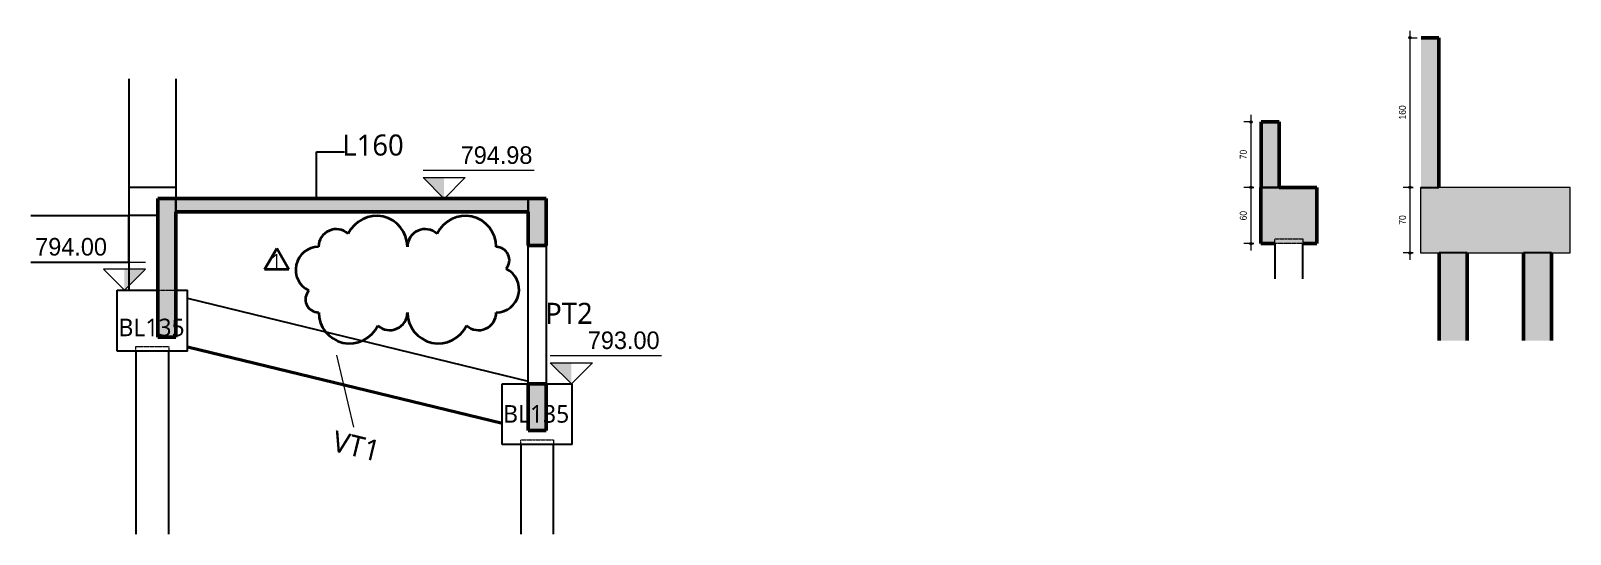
# Model space of a CAD drawing. Extents: x -2131 to 52870, y -3196 to 88043.
# Drawn here: x 49256 to 50902, y 79139 to 79678 of the extents above; entities that cross this region are included whole.
import ezdxf

# ---------------------------------------------------------------- set-up
doc = ezdxf.new("R2010")
doc.units = 0
doc.linetypes.add('Traço', pattern=[0.635, 0.3175, -0.3175])
for name, color, linetype, lineweight in [('A-ANNO-DIMS', 7, 'Continuous', 9), ('A-ANNO-DIMS-50', 7, 'Continuous', 9), ('A-DETL-THIN', 7, 'Continuous', 25), ('A-FLOR', 7, 'Continuous', 25), ('A-FLOR-IDEN', 7, 'Continuous', 9), ('G-ANNO-DIMS', 7, 'Continuous', 9), ('G-ANNO-TEXT', 7, 'Continuous', 9), ('S-BEAM', 7, 'Continuous', 25), ('S-BEAM-IDEN', 7, 'Continuous', 9), ('S-COLS', 7, 'Continuous', 25), ('S-COLS-IDEN', 7, 'Continuous', 9), ('S-FNDN', 7, 'Continuous', 25), ('S-FNDN-HDLN', 7, 'Traço', 18), ('S-FNDN-IDEN', 7, 'Continuous', 9)]:
    doc.layers.add(name, color=color, linetype=linetype, lineweight=lineweight)
doc.layers.add('A-DETL', color=7, linetype='Continuous', lineweight=18, true_color=0x00a600)
doc.layers.add('G-ANNO-REVC', color=1, linetype='Continuous', lineweight=35, true_color=0xff0000)
doc.styles.add('Fira Sans', font='', dxfattribs={"width": 0.9, "height": 7.5})
doc.styles.add('Fira Sans_5', font='', dxfattribs={"height": 18.75})
doc.styles.add('Gadugi', font='gadugi.ttf', dxfattribs={"height": 15})
doc.styles.add('Gadugi_6', font='gadugi.ttf', dxfattribs={"height": 22.5})
doc.styles.add('Gadugi_8', font='gadugi.ttf', dxfattribs={"height": 18.75})
doc.styles.get('Fira Sans').set_extended_font_data('Fira Sans')
doc.styles.get('Fira Sans_5').set_extended_font_data('Fira Sans')
doc.dimstyles.new('PED_1_5mm_ESQ_1', dxfattribs={"dimscale": 30.48, "dimtxt": 10.229846, "dimasz": 0.328084, "dimexe": 0.246063, "dimexo": 0.246063, "dimgap": 0.049213, "dimtad": 1, "dimdec": 1, "dimrnd": 0.5, "dimdsep": 46, "dimtxsty": 'Fira Sans', "dimblk1": 'DOTSMALL', "dimblk2": 'DOTSMALL', "dimsah": 1, "dimcen": 0.09, "dimdle": 0.246063, "dimazin": 0, "dimtfac": 1, "dimtdec": 4, "dimtix": 1, "dimtmove": 0, "dimatfit": 3, "dimfxl": 1, "dimtvp": 1, "dimtolj": 1, "dimtzin": 0, "dimarcsym": 2})

msp = doc.modelspace()

# ---------------------------------------------------------------- texts
at = {"layer": 'A-FLOR-IDEN', "insert": (49589.057, 79566.588), "char_height": 22.5, "width": 81.17086, "attachment_point": 1, "style": 'Gadugi_6'}
msp.add_mtext('L160', dxfattribs=at)
at = {"layer": 'G-ANNO-DIMS', "char_height": 18.75, "attachment_point": 1, "line_spacing_factor": 1.049215, "style": 'Fira Sans_5'}
for s, insert, width in [('794.98', (49715.634, 79553.967), 92.37087), ('794.00', (49260.661, 79455.967), 93.90527), ('793.00', (49851.635, 79355.967), 92.67775)]:
    msp.add_mtext(s, dxfattribs=dict(at, insert=insert, width=width))
at = {"layer": 'G-ANNO-TEXT', "color": 1, "true_color": 0xff0000, "insert": (49512.732, 79438.992), "char_height": 15, "width": 13.82911, "attachment_point": 1, "style": 'Gadugi'}
msp.add_mtext('1', dxfattribs=at)
at = {"layer": 'S-BEAM-IDEN', "insert": (49582.079, 79250.427), "char_height": 22.5, "width": 65.53795, "attachment_point": 1, "rotation": 346.341234, "style": 'Gadugi_6'}
msp.add_mtext('VT1', dxfattribs=at)
at = {"layer": 'S-COLS-IDEN', "insert": (49806.032, 79386.648), "char_height": 22.5, "width": 63.13289, "attachment_point": 1, "style": 'Gadugi_6'}
msp.add_mtext('PT2', dxfattribs=at)
at = {"layer": 'S-FNDN-IDEN', "color": 5, "true_color": 0x0000ff, "char_height": 18.75, "width": 85.37972, "attachment_point": 1, "style": 'Gadugi_8'}
for insert in [(49349.761, 79369.708), (49761.113, 79277.242)]:
    msp.add_mtext('BL135', dxfattribs=dict(at, insert=insert))

# ---------------------------------------------------------------- blocks, each defined once
blk = doc.blocks.new('PED_BLRET-1EST_R01_2019 - 75x75x65-3763687-CT C 003 - CORTE E-E')
at = {"layer": 'S-FNDN-HDLN'}
for p, q in [((1305.6, 79340), (1340.6, 79340)), ((1305.6, 79335), (1305.6, 79340)), ((1340.6, 79335), (1305.6, 79335)), ((1340.6, 79340), (1340.6, 79335))]:
    blk.add_line(p, q, dxfattribs=at)
blk = doc.blocks.new('PED_BLRET-1EST_R01_2019_muro_ - 60x60x60-3843966-DT C 001 - DETALHE TIPO 1')
at = {"layer": 'S-FNDN-HDLN'}
for p, q in [((-2477.1, 79455), (-2447.1, 79455)), ((-2477.1, 79450), (-2477.1, 79455)), ((-2447.1, 79450), (-2477.1, 79450)), ((-2447.1, 79455), (-2447.1, 79450))]:
    blk.add_line(p, q, dxfattribs=at)
blk = doc.blocks.new('Elevações de ponto - SIMBOLO DE NÍVEL-CORTE-2219088-CT C 003 - CORTE E-E')
at = {"layer": 'G-ANNO-DIMS'}
blk.add_hatch(color=256, dxfattribs=at).paths.add_polyline_path([(1771.2, 79322.5), (1771.2, 79300), (1748.7, 79322.5)], flags=0)
for p, q in [((1867.5, 79330.1), (1748.7, 79330.1)), ((1771.2, 79300), (1748.7, 79322.5)), ((1748.7, 79322.5), (1793.7, 79322.5)), ((1793.7, 79322.5), (1771.2, 79300))]:
    blk.add_line(p, q, dxfattribs=at)
blk = doc.blocks.new('Family - ___-3810127-CT C 003 - CORTE E-E')
at = {"layer": 'G-ANNO-REVC'}
for centre, radius, start, end in [((1519.9, 79446.4), 19, 48.1897, 180), ((1562.7, 79446.4), 33.2, 0, 154.7912), ((1614.9, 79446.4), 19, 48.1897, 180), ((1657.7, 79446.4), 33.2, 0, 154.7912), ((1500.9, 79421.9), 24.5, 90, 244.7912), ((1690.9, 79432.4), 14, 318.1897, 90), ((1690.9, 79400.9), 24.5, 270, 64.7912), ((1500.9, 79390.4), 14, 138.1897, 270), ((1534.2, 79376.4), 33.2, 180, 334.7912), ((1576.9, 79376.4), 19, 228.1897, 0), ((1629.2, 79376.4), 33.2, 180, 334.7912), ((1671.9, 79376.4), 19, 228.1897, 0)]:
    blk.add_arc(centre, radius, start, end, dxfattribs=at)
blk = doc.blocks.new('DIMBLOCK735-DT C 001 - DETALHE TIPO 1')
at = {"layer": 'A-ANNO-DIMS-50', "transparency": 16777216}
h = blk.add_hatch(color=256, dxfattribs=at)
edge = h.paths.add_edge_path(flags=0)
edge.add_arc((50560.7, 79580), 1.25, 0, 360)
h = blk.add_hatch(color=256, dxfattribs=at)
edge = h.paths.add_edge_path(flags=0)
edge.add_arc((50560.7, 79510), 1.25, 0, 360)
for p, q in [((50560.7, 79587.5), (50560.7, 79510)), ((50562.3, 79580), (50553.2, 79580)), ((50560.7, 79580), (50562.3, 79580)), ((50563.8, 79510), (50553.2, 79510)), ((50560.7, 79510), (50563.8, 79510))]:
    blk.add_line(p, q, dxfattribs=at)
for centre in [(50560.7, 79580), (50560.7, 79510)]:
    blk.add_circle(centre, 1.25, dxfattribs=at)
at = {"layer": 'A-ANNO-DIMS-50', "color": 0, "transparency": 16777216, "insert": (50548.8, 79540.2), "char_height": 7.5, "width": 11.646, "attachment_point": 1, "rotation": 90, "line_spacing_factor": 1.049215, "style": 'Fira Sans'}
blk.add_mtext('70', dxfattribs=at)
blk = doc.blocks.new('_DotSmall')
at = {"color": 0, "linetype": 'ByBlock', "const_width": 0.5}
blk.add_lwpolyline([(-0.0625, 0, 1), (0.0625, 0, 1)], format="xyb", close=True, dxfattribs=at)
blk = doc.blocks.new('DIMBLOCK736-DT C 001 - DETALHE TIPO 1')
at = {"layer": 'A-ANNO-DIMS-50', "transparency": 16777216}
h = blk.add_hatch(color=256, dxfattribs=at)
edge = h.paths.add_edge_path(flags=0)
edge.add_arc((50560.7, 79510), 1.25, 0, 360)
h = blk.add_hatch(color=256, dxfattribs=at)
edge = h.paths.add_edge_path(flags=0)
edge.add_arc((50560.7, 79450), 1.25, 0, 360)
for p, q in [((50563.8, 79510), (50553.2, 79510)), ((50560.7, 79510), (50560.7, 79442.5)), ((50560.7, 79510), (50563.8, 79510)), ((50563.8, 79450), (50553.2, 79450)), ((50560.7, 79450), (50563.8, 79450))]:
    blk.add_line(p, q, dxfattribs=at)
for centre in [(50560.7, 79510), (50560.7, 79450)]:
    blk.add_circle(centre, 1.25, dxfattribs=at)
at = {"layer": 'A-ANNO-DIMS-50', "color": 0, "transparency": 16777216, "insert": (50548.8, 79474.8), "char_height": 7.5, "width": 12.591, "attachment_point": 1, "rotation": 90, "line_spacing_factor": 1.049215, "style": 'Fira Sans'}
blk.add_mtext('60', dxfattribs=at)
blk = doc.blocks.new('DIMBLOCK737-DT C 002 - DETALHE TIPO 2')
at = {"layer": 'A-ANNO-DIMS-50', "transparency": 16777216}
h = blk.add_hatch(color=256, dxfattribs=at)
edge = h.paths.add_edge_path(flags=0)
edge.add_arc((50730.9, 79510), 1.25, 0, 360)
h = blk.add_hatch(color=256, dxfattribs=at)
edge = h.paths.add_edge_path(flags=0)
edge.add_arc((50730.9, 79440), 1.25, 0, 360)
for p, q in [((50734.3, 79510), (50723.4, 79510)), ((50730.9, 79432.5), (50730.9, 79510)), ((50730.9, 79510), (50734.3, 79510)), ((50734.3, 79440), (50723.4, 79440)), ((50730.9, 79440), (50734.3, 79440))]:
    blk.add_line(p, q, dxfattribs=at)
for centre in [(50730.9, 79510), (50730.9, 79440)]:
    blk.add_circle(centre, 1.25, dxfattribs=at)
at = {"layer": 'A-ANNO-DIMS-50', "color": 0, "transparency": 16777216, "insert": (50719, 79470.2), "char_height": 7.5, "width": 11.646, "attachment_point": 1, "rotation": 90, "line_spacing_factor": 1.049215, "style": 'Fira Sans'}
blk.add_mtext('70', dxfattribs=at)
blk = doc.blocks.new('DIMBLOCK738-DT C 002 - DETALHE TIPO 2')
at = {"layer": 'A-ANNO-DIMS-50', "transparency": 16777216}
h = blk.add_hatch(color=256, dxfattribs=at)
edge = h.paths.add_edge_path(flags=0)
edge.add_arc((50730.9, 79670), 1.25, 0, 360)
h = blk.add_hatch(color=256, dxfattribs=at)
edge = h.paths.add_edge_path(flags=0)
edge.add_arc((50730.9, 79510), 1.25, 0, 360)
for p, q in [((50730.8, 79670), (50738.4, 79670)), ((50730.9, 79670), (50730.8, 79670)), ((50730.9, 79510), (50730.9, 79677.5)), ((50734.3, 79510), (50723.4, 79510)), ((50730.9, 79510), (50734.3, 79510))]:
    blk.add_line(p, q, dxfattribs=at)
for centre in [(50730.9, 79670), (50730.9, 79510)]:
    blk.add_circle(centre, 1.25, dxfattribs=at)
at = {"layer": 'A-ANNO-DIMS-50', "color": 0, "transparency": 16777216, "insert": (50719, 79582.7), "char_height": 7.5, "width": 17.627, "attachment_point": 1, "rotation": 90, "line_spacing_factor": 1.049215, "style": 'Fira Sans'}
blk.add_mtext('160', dxfattribs=at)

# ---------------------------------------------------------------- dimensions: what is measured, and where the dimension line sits
at = {"layer": 'A-ANNO-DIMS'}
for base, p1, p2, override, picture, middle in [((50730.897, 79670.004), (50741.797, 79510.004), (50738.341, 79670.004), {"dimpost": '<>', "dimfxl": 160.037319}, 'DIMBLOCK738-DT C 002 - DETALHE TIPO 2', (50725.581, 79590.004)), ((50560.689, 79510.004), (50569.814, 79580.004), (50571.311, 79510.004), {"dimpost": '<>', "dimfxl": 70.015993}, 'DIMBLOCK735-DT C 001 - DETALHE TIPO 1', (50555.374, 79545.004)), ((50560.689, 79450.004), (50571.311, 79510.004), (50571.311, 79450.004), {"dimpost": '<>', "dimfxl": 60}, 'DIMBLOCK736-DT C 001 - DETALHE TIPO 1', (50555.374, 79480.004)), ((50730.897, 79510.004), (50741.797, 79440.004), (50741.797, 79510.004), {"dimpost": '<>', "dimfxl": 70}, 'DIMBLOCK737-DT C 002 - DETALHE TIPO 2', (50725.581, 79475.004))]:
    dim = msp.add_linear_dim(base=base, p1=p1, p2=p2, angle=90, dimstyle='PED_1_5mm_ESQ_1', override=override, dxfattribs=at)
    dim.commit()
    dim.dimension.update_dxf_attribs({"geometry": picture, "text_midpoint": middle})

# ---------------------------------------------------------------- hatches: boundary and pattern name
at = {"layer": 'A-FLOR', "true_color": 0xa6a6a6}
msp.add_hatch(color=253, dxfattribs=at).paths.add_polyline_path([(49787.916, 79484.004), (49787.916, 79498.004), (49410.913, 79498.004), (49410.913, 79484.004), (49759.916, 79484.004)], flags=0)
at = {"layer": 'S-BEAM', "true_color": 0xa6a6a6}
for points in [[(50761.753, 79510.004), (50761.753, 79670.004), (50742.751, 79670.004), (50742.751, 79510.004)], [(50590.824, 79510.004), (50590.824, 79580.004), (50571.824, 79580.004), (50571.824, 79510.004)], [(49410.915, 79350.004), (49410.913, 79498.004), (49391.915, 79498.004), (49391.915, 79350.004)], [(49787.916, 79448.004), (49806.916, 79448.004), (49806.916, 79498.004), (49787.916, 79498.004), (49787.916, 79484.004)], [(49806.916, 79250.004), (49806.916, 79300.004), (49787.916, 79300.004), (49787.916, 79250.004)]]:
    msp.add_hatch(color=253, dxfattribs=at).paths.add_polyline_path(points, flags=0)
at = {"layer": 'S-FNDN', "true_color": 0xa6a6a6}
for points in [[(50631.311, 79450.004), (50631.311, 79510.004), (50571.311, 79510.004), (50571.311, 79450.004)], [(50882.068, 79440.004), (50902.166, 79440.004), (50902.166, 79510.004), (50742.158, 79510.004), (50742.158, 79440.004), (50852.229, 79440.004)], [(50792.14, 79346.312), (50792.14, 79440.004), (50762.167, 79440.004), (50762.167, 79346.312)], [(50882.068, 79346.312), (50882.068, 79440.004), (50852.229, 79440.004), (50852.229, 79346.312)]]:
    msp.add_hatch(color=253, dxfattribs=at).paths.add_polyline_path(points, flags=0)

# ---------------------------------------------------------------- linework, layer by layer
at = {"layer": 'A-DETL', "color": 1, "lineweight": 35, "true_color": 0xff0000}
for p, q in [((49505.89, 79422.326), (49518.89, 79444.843)), ((49531.89, 79422.326), (49518.89, 79444.843)), ((49531.89, 79422.326), (49505.89, 79422.326))]:
    msp.add_line(p, q, dxfattribs=at)
at = {"layer": 'A-DETL-THIN'}
for p, q in [((49561.415, 79498.004), (49561.415, 79548.004)), ((49561.415, 79548.004), (49591.415, 79548.004))]:
    msp.add_line(p, q, dxfattribs=at)
at = {"layer": 'A-FLOR', "lineweight": 50}
for p, q in [((49787.916, 79498.004), (49410.913, 79498.004)), ((49410.913, 79484.004), (49787.916, 79484.004))]:
    msp.add_line(p, q, dxfattribs=at)
at = {"layer": 'A-FLOR'}
for p, q in [((49410.913, 79498.004), (49410.913, 79484.004)), ((49787.916, 79484.004), (49787.916, 79498.004))]:
    msp.add_line(p, q, dxfattribs=at)
at = {"layer": 'G-ANNO-DIMS'}
for p, q in [((49348.413, 79400.004), (49356.038, 79400.004)), ((49834.916, 79300.004), (49834.001, 79300.004))]:
    msp.add_line(p, q, dxfattribs=at)
at = {"layer": 'S-BEAM', "lineweight": 50}
for p, q in [((50761.753, 79670.004), (50742.751, 79670.004)), ((50761.753, 79510.004), (50761.753, 79670.004)), ((50590.824, 79580.004), (50571.824, 79580.004)), ((50571.824, 79580.004), (50571.824, 79510.004)), ((50590.824, 79510.004), (50590.824, 79580.004)), ((49410.915, 79498.004), (49391.915, 79498.004)), ((49391.915, 79498.004), (49391.915, 79350.004)), ((49410.915, 79350.004), (49410.915, 79484.004)), ((49806.916, 79498.004), (49787.916, 79498.004)), ((49787.916, 79484.004), (49787.916, 79448.004)), ((49806.916, 79448.004), (49806.916, 79498.004)), ((49787.916, 79448.004), (49806.916, 79448.004)), ((49391.915, 79350.004), (49410.915, 79350.004)), ((49806.916, 79300.004), (49787.916, 79300.004)), ((49787.916, 79300.004), (49787.916, 79250.004)), ((49806.916, 79250.004), (49806.916, 79300.004)), ((49787.916, 79250.004), (49806.916, 79250.004))]:
    msp.add_line(p, q, dxfattribs=at)
at = {"layer": 'S-BEAM'}
for p, q in [((50571.71, 79580.004), (50571.824, 79580.004)), ((50571.824, 79510.004), (50590.824, 79510.004)), ((50742.751, 79510.004), (50761.753, 79510.004)), ((49410.915, 79484.004), (49410.915, 79498.004)), ((49787.916, 79498.004), (49787.916, 79484.004)), ((49255.903, 79480.004), (49360.913, 79480.004)), ((49360.913, 79430.004), (49360.913, 79480.004)), ((49255.903, 79430.004), (49360.913, 79430.004)), ((49423.413, 79391.592), (49787.916, 79303.013)), ((49423.413, 79340.269), (49759.916, 79258.494)), ((49423.413, 79338.868), (49759.916, 79257.094))]:
    msp.add_line(p, q, dxfattribs=at)
at = {"layer": 'S-BEAM-IDEN'}
msp.add_line((49582.943, 79330.755), (49600.963, 79253.825), dxfattribs=at)
at = {"layer": 'S-COLS'}
for p, q in [((49360.913, 79626.246), (49360.913, 79400.004)), ((49410.913, 79626.246), (49410.913, 79498.004)), ((49360.913, 79510.004), (49360.913, 79480.004)), ((49410.913, 79510.004), (49360.913, 79510.004)), ((49410.913, 79510.004), (49410.913, 79498.004)), ((49391.915, 79480.004), (49360.913, 79480.004)), ((49787.916, 79300.004), (49787.916, 79448.004)), ((49806.916, 79448.004), (49806.916, 79300.004))]:
    msp.add_line(p, q, dxfattribs=at)
at = {"layer": 'S-FNDN', "lineweight": 50}
for p, q in [((50571.824, 79510.004), (50571.311, 79510.004)), ((50571.311, 79510.004), (50571.311, 79450.004)), ((50631.311, 79510.004), (50590.824, 79510.004)), ((50631.311, 79450.004), (50631.311, 79510.004)), ((50571.311, 79450.004), (50586.306, 79450.004)), ((50616.316, 79450.004), (50631.311, 79450.004)), ((50762.167, 79440.004), (50762.167, 79346.312)), ((50792.14, 79346.312), (50792.14, 79440.004)), ((50852.229, 79440.004), (50852.229, 79346.312)), ((50882.068, 79346.312), (50882.068, 79440.004))]:
    msp.add_line(p, q, dxfattribs=at)
at = {"layer": 'S-FNDN'}
for p, q in [((50590.824, 79510.004), (50571.824, 79510.004)), ((50586.311, 79449.999), (50586.311, 79412.436)), ((50616.311, 79412.436), (50616.311, 79449.999)), ((50762.153, 79440.004), (50762.153, 79346.312)), ((50792.14, 79440.004), (50762.167, 79440.004)), ((50792.153, 79346.312), (50792.153, 79440.004)), ((50852.149, 79440.004), (50852.149, 79346.312)), ((50882.068, 79440.004), (50852.229, 79440.004)), ((50882.149, 79346.312), (50882.149, 79440.004)), ((49348.413, 79400.004), (49391.915, 79400.004)), ((49348.413, 79335.004), (49348.413, 79400.004)), ((49410.915, 79400.004), (49423.413, 79400.004)), ((49423.413, 79335.004), (49423.413, 79400.004)), ((49423.413, 79335.004), (49348.413, 79335.004)), ((49368.413, 79334.999), (49368.413, 79139.216)), ((49403.413, 79139.216), (49403.413, 79334.999)), ((49759.916, 79300.004), (49787.916, 79300.004)), ((49759.916, 79235.004), (49759.916, 79300.004)), ((49806.916, 79300.004), (49834.916, 79300.004)), ((49834.916, 79235.004), (49834.916, 79300.004)), ((49834.916, 79235.004), (49759.916, 79235.004)), ((49779.916, 79234.999), (49779.916, 79139.216)), ((49814.916, 79139.216), (49814.916, 79234.999))]:
    msp.add_line(p, q, dxfattribs=at)
at = {"layer": 'S-FNDN', "lineweight": 18}
for p, q in [((50742.751, 79510.004), (50742.158, 79510.004)), ((50742.158, 79510.004), (50742.158, 79440.004)), ((50761.753, 79510.004), (50742.751, 79510.004)), ((50902.166, 79510.004), (50761.753, 79510.004)), ((50902.166, 79440.004), (50902.166, 79510.004)), ((50742.158, 79440.004), (50762.167, 79440.004)), ((50762.167, 79440.004), (50792.14, 79440.004)), ((50792.14, 79440.004), (50852.229, 79440.004)), ((50852.229, 79440.004), (50882.068, 79440.004)), ((50882.068, 79440.004), (50902.166, 79440.004))]:
    msp.add_line(p, q, dxfattribs=at)
at = {"layer": 'S-FNDN-HDLN'}
for p, q in [((50741.939, 79510.004), (50742.158, 79510.004)), ((50742.158, 79440.004), (50741.939, 79440.004)), ((49391.915, 79400.004), (49410.915, 79400.004))]:
    msp.add_line(p, q, dxfattribs=at)

# ---------------------------------------------------------------- block references
at = {"layer": 'G-ANNO-DIMS'}
for p in [(47926.64, 198), (48062.768, 0)]:
    msp.add_blockref('Elevações de ponto - SIMBOLO DE NÍVEL-CORTE-2219088-CT C 003 - CORTE E-E', p, dxfattribs=at)
at = {"layer": 'G-ANNO-DIMS', "extrusion": (0, 0, -1)}
msp.add_blockref('Elevações de ponto - SIMBOLO DE NÍVEL-CORTE-2219088-CT C 003 - CORTE E-E', (-51127.271, 100), dxfattribs=at)
at = {"layer": 'G-ANNO-REVC'}
msp.add_blockref('Family - ___-3810127-CT C 003 - CORTE E-E', (48062.768, 0), dxfattribs=at)
at = {"layer": 'S-FNDN', "linetype": 'Traço', "lineweight": 18}
for name, p in [('PED_BLRET-1EST_R01_2019_muro_ - 60x60x60-3843966-DT C 001 - DETALHE TIPO 1', (53063.424, 0)), ('PED_BLRET-1EST_R01_2019 - 75x75x65-3763687-CT C 003 - CORTE E-E', (48062.768, 0)), ('PED_BLRET-1EST_R01_2019 - 75x75x65-3763687-CT C 003 - CORTE E-E', (48474.272, -100))]:
    msp.add_blockref(name, p, dxfattribs=at)

msp.set_redraw_order([(e.dxf.handle, doc.entitydb.next_handle()) for e in msp.query("TEXT MTEXT ATTDEF DIMENSION ARC_DIMENSION")])  # texts and dimensions are drawn at this point

doc.saveas('drawing.dxf')
